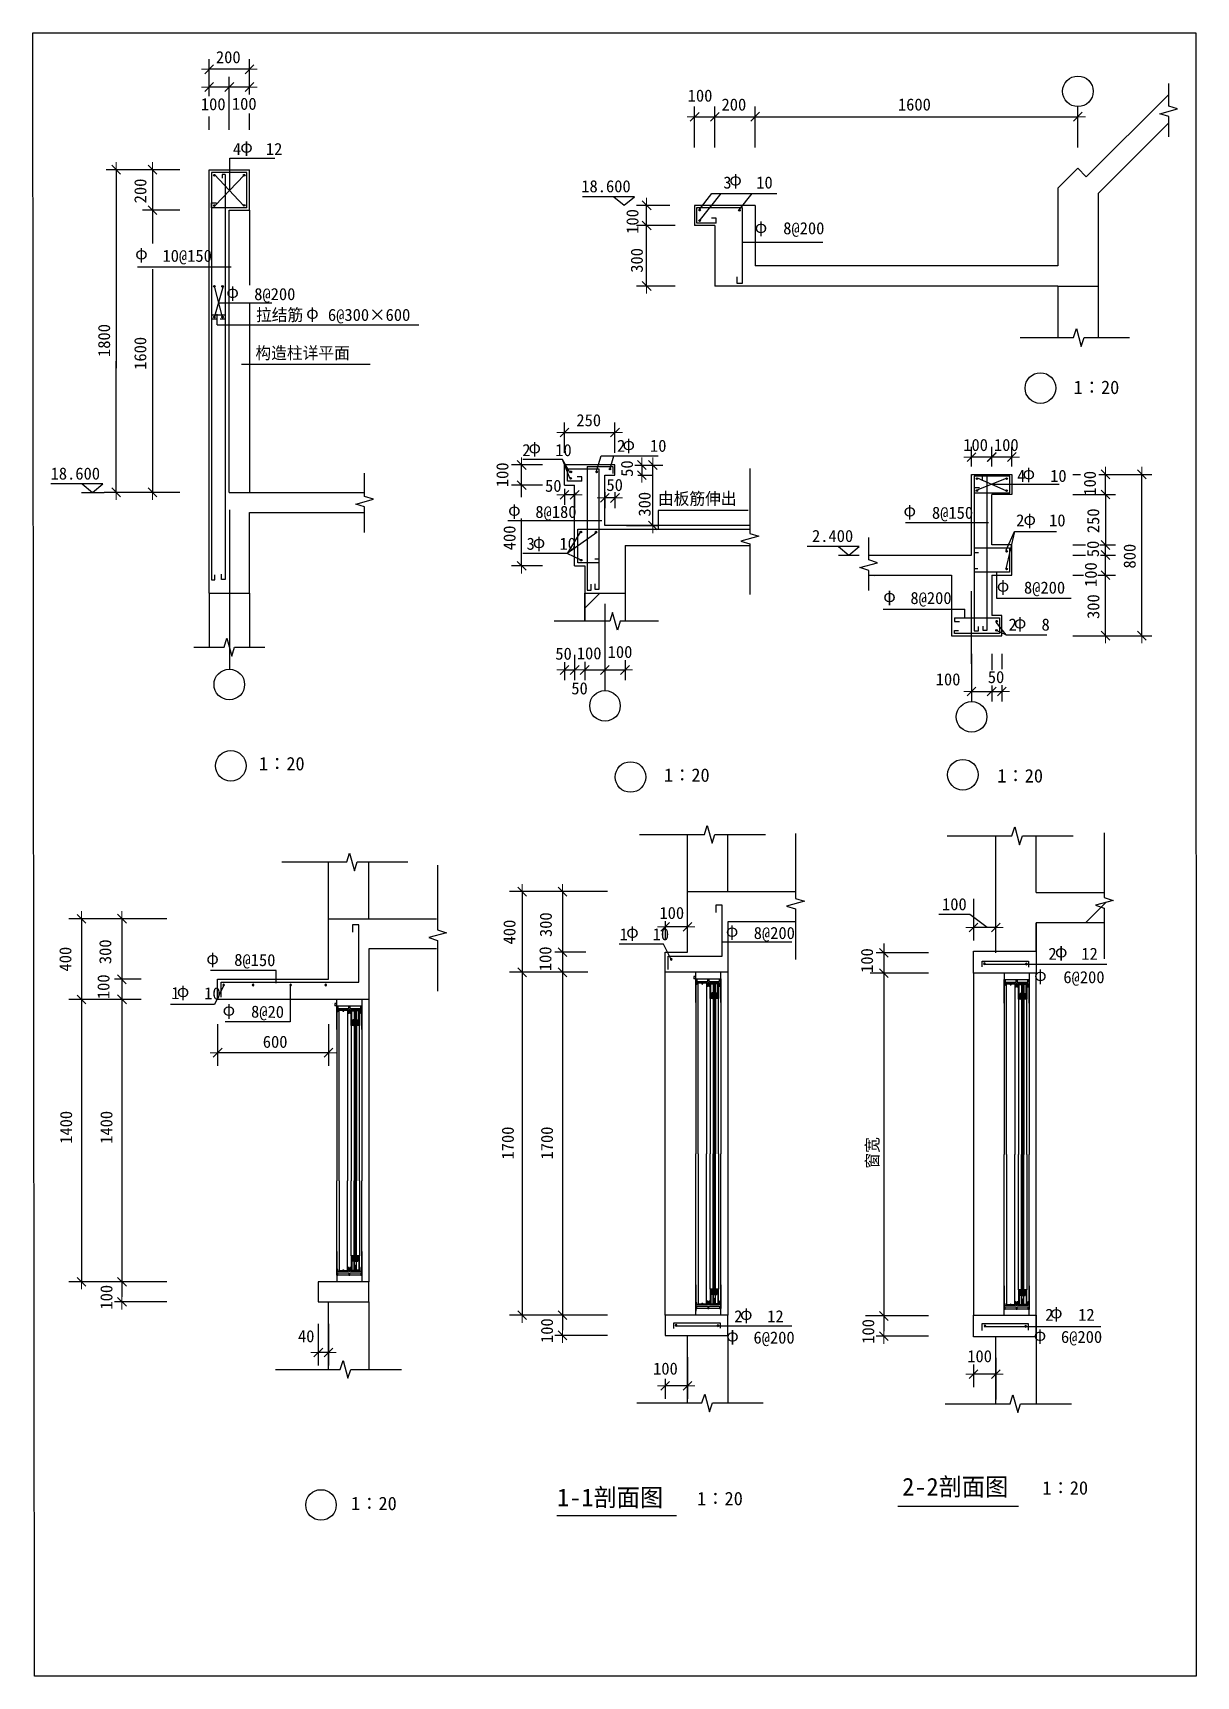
# Model space of a CAD drawing. Header units: metres. Extents: x -1759 to 27069, y -21294 to 19446.
import ezdxf

# ---------------------------------------------------------------- set-up
doc = ezdxf.new("R2010")
doc.units = ezdxf.units.M
for name, color, linetype in [('BALCONY', 1, 'Continuous'), ('CIR', 7, 'Continuous'), ('DIM', 3, 'Continuous'), ('DOTE', 1, 'Continuous'), ('OTHER', 7, 'Continuous'), ('PUB_DIM', 3, 'Continuous'), ('PUB_TEXT', 7, 'Continuous'), ('PUB_WALL', 5, 'Continuous'), ('Q', 2, 'Continuous'), ('SLAB', 1, 'Continuous'), ('WALL', 5, 'Continuous'), ('WINDOW2', 3, 'Continuous'), ('附加箍筋', 1, 'Continuous')]:
    doc.layers.add(name, color=color, linetype=linetype)

msp = doc.modelspace()

# ---------------------------------------------------------------- texts
for s, p in [('200', (2777.18, 18693.77)), ('100', (14469.41, 17740.74)), ('100', (2404.16, 17528.44)), ('100', (3172.95, 17538.38)), ('200', (15307.67, 17518.69)), ('1600', (19679.35, 17520.42)), ('250', (11709.74, 9692.62)), ('100', (21297.9, 9080.12)), ('100', (22058.48, 9080.12)), ('50', (10933.69, 8067.31)), ('50', (12455.19, 8088.28)), ('50', (11188.55, 3905.64)), ('100', (11720.53, 3914.76)), ('100', (12486.01, 3948.83)), ('50', (11584.66, 3046.05)), ('100', (20615.68, 3268.89)), ('50', (21906.72, 3325.77)), ('100', (20771.87, -2305.85)), ('600', (3938.48, -5716.26)), ('40', (4810.2, -13016.07)), ('100', (21397.36, -13511.9)), ('100', (13611.34, -13819.18))]:
    msp.add_text(s, height=300).set_placement(p)
for s, p in [('200', (1053.34, 15220.63)), ('100', (13248.3, 14464.05)), ('300', (13356.61, 13498.69)), ('1800', (154.21, 11410.37)), ('1600', (1051.61, 11092.3)), ('100', (10025.07, 8183.06)), ('50', (13112.79, 8439.87)), ('100', (24585.27, 7972.7)), ('300', (13549.79, 7452.93)), ('250', (24668.37, 7042.87)), ('400', (10201.99, 6619.22)), ('50', (24662.09, 6447.07)), ('800', (25570.97, 6166.28)), ('100', (24608.44, 5709.14)), ('300', (24670.97, 4915.4)), ('300', (11101.66, -2970.41)), ('400', (10200.9, -3153.2)), ('400', (-805.38, -3824.68)), ('300', (183.91, -3641.9)), ('100', (11090.64, -3816.77)), ('100', (19061.15, -3859.48)), ('100', (138.83, -4509.21)), ('1400', (-787.53, -8096.88)), ('1400', (211.96, -8096.88)), ('1700', (10159.73, -8485.71)), ('1700', (11129.71, -8485.71)), ('100', (211.96, -12206.29)), ('100', (11129.71, -13034.8)), ('100', (19092.39, -13053.96))]:
    msp.add_text(s, height=300, rotation=90).set_placement(p)
at = {"layer": 'DIM'}
for s, p in [('18.600', (11831.55, 15493.42)), ('18.600', (-1319.71, 8370.94)), ('2.400', (17550.3, 6823.76))]:
    msp.add_text(s, height=300, dxfattribs=at).set_placement(p)
at = {"layer": 'PUB_DIM'}
msp.add_text('100', height=300, dxfattribs=at).set_placement((13768.61, -2522.57))
at = {"layer": 'PUB_TEXT'}
for s, height, p in [('1∶20', 333, (24031.94, 10492.19)), ('1∶20', 333, (3842.3, 1161.75)), ('1∶20', 333, (13879.97, 878.1)), ('1∶20', 333, (22141.99, 860.71)), ('1-1剖面图   ', 442, (11233.86, -17082.54)), ('2-2剖面图   ', 442, (19785.74, -16818.93)), ('1∶20', 333, (23258.74, -16793.06)), ('1∶20', 333, (6126.33, -17179.19)), ('1∶20', 333, (14703.2, -17057.22))]:
    msp.add_text(s, height=height, dxfattribs=at).set_placement(p)
msp.add_text('窗宽', height=300, rotation=90, dxfattribs=at).set_placement((19195.66, -8711.25))
at = {"layer": 'Q'}
for p in [(3380.67, 16476.76), (15499.79, 15663.12), (16129.9, 14486.63), (776.23, 13831.89), (3036.7, 12876.8), (5013.9, 12357.78), (12853.49, 9103.19), (10523.32, 9022.34), (22767.62, 8380.7), (10018.72, 7474.62), (19817.91, 7458.54), (22790.45, 7244.67), (10629.03, 6674.19), (22130.35, 5593.18), (19315.71, 5335.41), (22552.02, 4681.75), (12945.2, -2987.67), (15414.37, -2962), (23570.62, -3474.61), (2539.35, -3643.5), (23056.22, -4057.56), (1807.35, -4457.67), (2943.13, -4918.05), (15764.91, -12461.6), (23448.24, -12423.66), (15424.63, -12996.17), (23045.18, -12979.38)]:
    msp.add_text('φ', height=300, dxfattribs=at).set_placement(p)
at = {"layer": 'SLAB'}
for s, p in [('4   12', (3198.43, 16416.09)), ('3   10', (15351.59, 15586.25)), ('   8@200', (16224.27, 14452.39)), ('   10@150', (840.11, 13769.99)), ('   8@200', (3114, 12819.93)), ('拉结筋   6@300×600', (3770.91, 12304.63)), ('构造柱详平面', (3755.33, 11360.95)), ('2   10', (10370, 8951.66)), ('2   10', (12718.37, 9058.87)), ('4   10', (22634.25, 8313.24)), ('由板筋伸出', (13730.6, 7749.07)), ('   8@180', (10081.28, 7420.94)), ('   8@150', (19909.93, 7398.73)), ('2   10', (22608.61, 7209.91)), ('3   10', (10475.17, 6631)), ('   8@200', (22190.85, 5543.08)), ('   8@200', (19376.21, 5285.31)), ('2   8', (22422.1, 4626.92)), ('1   10', (12783.86, -3050.71)), ('   8@200', (15493.14, -3019.27)), ('2   12', (23408.48, -3535.08)), ('   6@200', (23167.22, -4114.85)), ('2   12', (23329.62, -12484.99)), ('2   12', (15622.17, -12522.93)), ('   6@200', (15487.18, -13049.85)), ('   6@200', (23107.74, -13033.06))]:
    msp.add_text(s, height=300, dxfattribs=at).set_placement(p)
for s, p in [('   8@150', (2617.86, -3679.38)), ('1   10', (1668.76, -4508.2)), ('   8@20', (3034.48, -4963.54))]:
    msp.add_text(s, height=300, rotation=359.52, dxfattribs=at).set_placement(p)

# ---------------------------------------------------------------- blocks, each defined once
blk = doc.blocks.new('_DIMX')
at = {"lineweight": 15}
blk.add_line((-150, 0), (150, 0), dxfattribs=at)
blk.add_lwpolyline([(-87.76, -86.86), (86.86, 87.39)])

# ---------------------------------------------------------------- hatches: boundary and pattern name
h = msp.add_hatch()
h.set_pattern_fill('ANSI31', scale=1500)
h.paths.add_polyline_path([(23639.75, 13169.74), (23639.75, 11894.77), (24104.73, 11894.77), (24137.23, 12019.9), (24137.23, 11760.29), (24172.16, 11894.77), (24639.75, 11894.77), (24639.75, 13169.74)])
h = msp.add_hatch()
h.set_pattern_fill('ANSI31', scale=1500)
h.paths.add_polyline_path([(2609.26, 4215.84), (2979.26, 4215.84), (3049.26, 4435.84), (3169.26, 3995.84), (3239.26, 4215.84), (3609.26, 4215.84), (3609.26, 5554.18), (2609.26, 5554.18)])
h = msp.add_hatch()
h.set_pattern_fill('ANSI31', scale=1500)
h.paths.add_polyline_path([(22102.7, -2614.46), (22102.7, -2736.12), (22103.73, -2736.12), (22102.7, -2737.14), (22102.7, -3322.86), (23102.7, -3322.86), (23102.7, -2614.46), (24782.76, -2614.46), (24782.76, -2177.99), (24932.76, -2102.99), (24632.76, -2102.99), (24782.76, -2027.99), (24782.76, -1864.46), (23102.7, -1864.46), (23102.7, -463.61), (22633.92, -463.61), (22558.92, -313.61), (22558.92, -613.61), (22483.92, -463.61), (22102.7, -463.61), (22102.7, -1864.46)])
h = msp.add_hatch()
h.set_pattern_fill('ANSI31', scale=1500)
h.paths.add_polyline_path([(14461.25, -14098.17), (14462.27, -14098.17), (14461.25, -14099.19), (14461.25, -14519.05), (14736.6, -14519.05), (14811.6, -14669.05), (14811.6, -14369.05), (14886.6, -14519.05), (15461.25, -14519.05), (15461.25, -12845.3), (14461.25, -12845.3)])
h = msp.add_hatch()
h.set_pattern_fill('ANSI31', scale=1500)
h.paths.add_polyline_path([(22102.7, -14538.21), (22378.05, -14538.21), (22453.05, -14688.21), (22453.05, -14388.21), (22528.05, -14538.21), (23102.7, -14538.21), (23102.7, -12885.69), (22102.7, -12885.69)])
at = {"layer": 'BALCONY'}
h = msp.add_hatch(dxfattribs=at)
h.set_pattern_fill('ANSI31', scale=1500)
h.paths.add_polyline_path([(11916.82, 5557.06), (11916.82, 4859.51), (12916.82, 4859.51), (12916.82, 5557.06)])

# ---------------------------------------------------------------- linework, layer by layer
for p, q in [((23639.75, 15594.01), (24134.73, 16088.98)), ((23639.75, 15594.01), (23639.75, 13669.74)), ((14639.75, 15169.74), (14639.75, 14669.74)), ((16139.75, 15169.74), (14639.75, 15169.74)), ((16139.75, 15169.74), (16139.75, 13669.74)), ((3609.26, 15051.24), (3609.26, 13190.97)), ((15139.75, 14669.74), (14639.75, 14669.74)), ((15139.75, 14669.74), (15139.75, 13169.74)), ((23639.75, 13669.74), (16139.75, 13669.74)), ((23639.75, 13169.74), (15139.75, 13169.74)), ((23639.75, 13169.74), (24639.75, 13169.74)), ((23639.75, 13169.74), (23639.75, 11894.77)), ((3609.26, 12736.75), (3609.26, 8054.18)), ((21503.68, 8500.96), (22503.68, 8500.96)), ((21503.68, 6500.96), (21503.68, 8500.96)), ((22503.68, 8500.96), (22503.68, 8000.96)), ((-555.36, 8054.18), (6.32, 8054.18)), ((55.08, 8054.18), (6.32, 8054.18)), ((22503.68, 8000.96), (22003.68, 8000.96)), ((22003.68, 6750.96), (22003.68, 8000.96)), ((12917.22, 6733.35), (12917.22, 5557.06)), ((22503.68, 6750.96), (22003.68, 6750.96)), ((22503.68, 6000.96), (22503.68, 6750.96)), ((18205.75, 6500.96), (18716.98, 6500.96)), ((18956.43, 6500.96), (21503.68, 6500.96)), ((18956.43, 6000.96), (21003.68, 6000.96)), ((19099.69, 5975.12), (19099.69, 5975.12)), ((19099.69, 5975.12), (19099.69, 5975.12)), ((21003.68, 6000.96), (21003.68, 4500.96)), ((22003.68, 6000.96), (22503.68, 6000.96)), ((22003.68, 6000.96), (22003.68, 5000.96)), ((22253.68, 5000.96), (22003.68, 5000.96)), ((22253.68, 4500.96), (22253.68, 5000.96)), ((21003.68, 4500.96), (22253.68, 4500.96)), ((14461.25, -1845.3), (14461.25, -444.45)), ((15461.25, -1845.3), (15461.25, -444.45)), ((23102.7, -1864.46), (23102.7, -463.61)), ((5564.51, -2516.79), (5564.51, -1115.94)), ((6564.51, -2516.79), (6564.51, -1115.94)), ((11365.52, -1845.3), (10053.02, -1845.3)), ((11365.52, -1845.3), (10053.02, -1845.3)), ((10365.52, -1845.3), (10365.52, -3845.3)), ((10365.52, -1846.55), (10365.52, -1847.8)), ((12478.29, -1845.3), (11178.19, -1845.3)), ((11365.52, -1845.3), (11365.52, -12346.55)), ((14461.25, -2595.3), (14461.25, -1845.3)), ((21552.7, -2024.65), (21552.7, -3058.01)), ((21458.01, -2409.14), (20689.07, -2409.14)), ((21888.39, -2735.92), (21458.01, -2409.14)), ((447.77, -2516.79), (-864.73, -2516.79)), ((447.77, -2516.79), (-864.73, -2516.79)), ((-552.23, -2516.79), (-552.23, -4516.79)), ((-552.23, -2518.04), (-552.23, -2519.29)), ((1560.53, -2516.79), (260.43, -2516.79)), ((447.77, -2516.79), (447.77, -11518.04)), ((5564.51, -3266.79), (5564.51, -2516.79)), ((13911.25, -2574.89), (13911.25, -3038.86)), ((14462.27, -2716.96), (13912.27, -2716.96)), ((22103.73, -2736.12), (21553.73, -2736.12)), ((23102.7, -3322.86), (23102.7, -2614.46)), ((19328.2, -3130.45), (19328.2, -12365.71)), ((11944.01, -3345.3), (11178.19, -3345.3)), ((20440.97, -3364.46), (19140.87, -3364.46)), ((21552.7, -3322.86), (22102.7, -3322.86)), ((21552.7, -3864.46), (21552.7, -3322.86)), ((22102.7, -3322.86), (23102.7, -3322.86)), ((920.54, -4016.79), (260.43, -4016.79)), ((11365.52, -3845.3), (10053.02, -3845.3)), ((11365.52, -3845.3), (10053.02, -3845.3)), ((10365.52, -3846.55), (10365.52, -12344.05)), ((10365.52, -3846.55), (10365.52, -3847.8)), ((11991.21, -3845.3), (11178.19, -3845.3)), ((13911.25, -12345.3), (13911.25, -3845.3)), ((15461.25, -3845.3), (15461.25, -12345.3)), ((19328.2, -3864.46), (18991.7, -3864.46)), ((20440.97, -3864.46), (19140.87, -3864.46)), ((22102.7, -3864.46), (21552.7, -3864.46)), ((21552.7, -3864.46), (21552.7, -12344.09)), ((23102.7, -12344.09), (23102.7, -3864.46)), ((447.77, -4516.79), (-864.73, -4516.79)), ((447.77, -4516.79), (-864.73, -4516.79)), ((-552.23, -4518.04), (-552.23, -4519.29)), ((-552.23, -4518.04), (-552.23, -11515.54)), ((927.23, -4516.79), (260.43, -4516.79)), ((6564.51, -4516.79), (6564.51, -11516.79)), ((2818.41, -5126.47), (2818.41, -6159.83)), ((5564.51, -5126.47), (5564.51, -6159.83)), ((5565.53, -5837.94), (2819.44, -5837.94)), ((1560.53, -11516.79), (-864.73, -11516.79)), ((1560.53, -11516.79), (-864.73, -11516.79)), ((447.77, -11518.04), (447.77, -11891.79)), ((1560.53, -12016.79), (262.57, -12016.79)), ((1560.53, -12016.79), (262.57, -12016.79)), ((5314.51, -12558.19), (5314.51, -13591.55)), ((5564.51, -12558.19), (5564.51, -13591.55)), ((12478.29, -12345.3), (10053.02, -12345.3)), ((12478.29, -12345.3), (10053.02, -12345.3)), ((11365.52, -12346.55), (11365.52, -12720.3)), ((20440.97, -12364.46), (18875.85, -12364.46)), ((19328.2, -12365.71), (19328.2, -12739.46)), ((21552.7, -12344.09), (22102.7, -12344.09)), ((21552.7, -12885.69), (21552.7, -12344.09)), ((22102.7, -12344.09), (23102.7, -12344.09)), ((12478.29, -12845.3), (11180.33, -12845.3)), ((12478.29, -12845.3), (11180.33, -12845.3)), ((20440.97, -12864.46), (19143.01, -12864.46)), ((20440.97, -12864.46), (19143.01, -12864.46)), ((22102.7, -12885.69), (21552.7, -12885.69)), ((5565.53, -13269.66), (5315.53, -13269.66)), ((14461.25, -13386.7), (14461.25, -14420.06)), ((22102.7, -13405.86), (22102.7, -14439.22)), ((21552.7, -13568.33), (21552.7, -14126.47)), ((22103.73, -13804.57), (21553.73, -13804.57)), ((13911.25, -13922.62), (13911.25, -14420.06)), ((14462.27, -14098.17), (13912.27, -14098.17)), ((19674.23, -17080.05), (22667.19, -17080.05)), ((11221.85, -17313.67), (14192.76, -17313.67))]:
    msp.add_line(p, q)
msp.add_lwpolyline([(-1759.39, 19445.88), (27062.61, 19445.88), (27069.46, -21293.91), (-1719.28, -21293.91)], close=True)
for points in [[(24134.73, 16088.98), (24346.86, 15876.85), (26390.83, 17920.83)], [(26390.83, 17213.72), (24639.75, 15462.64), (24639.75, 11894.77)]]:
    msp.add_lwpolyline(points)
for centre in [(24140.33, 17996.51), (23210.55, 10639.88), (3109.1, 3289.82), (12419.64, 2760.63), (21505.04, 2488.04), (3145.93, 1274.07), (13051.12, 997.23), (21288.51, 1054.07), (5381.11, -17050.37)]:
    msp.add_circle(centre, 379.25)
at = {"layer": 'CIR'}
for p, q in [((11916.82, 4859.51), (11916.82, 5557.06)), ((11916.82, 5557.06), (12916.82, 5557.06)), ((12916.82, 5557.06), (12916.82, 4859.51)), ((14667.54, -4007.8), (14617.54, -4007.8)), ((5770.8, -4679.29), (5720.8, -4679.29))]:
    msp.add_line(p, q, dxfattribs=at)
at = {"layer": 'DOTE'}
for p, q in [((3114.26, 7623.21), (3114.26, 3668.66)), ((21503.68, 3800.05), (21503.68, 5602.93)), ((12416.82, 5286.41), (12416.82, 3142.46))]:
    msp.add_line(p, q, dxfattribs=at)
at = {"layer": 'OTHER'}
for p, q in [((26390.83, 17630.17), (26390.83, 18187.54)), ((26170.83, 17440.17), (26610.83, 17560.17)), ((26610.83, 17560.17), (26390.83, 17630.17)), ((26390.83, 17370.17), (26170.83, 17440.17)), ((26390.83, 16870.17), (26390.83, 17370.17)), ((22710.93, 11893.73), (24030.96, 11893.73)), ((24030.96, 11893.73), (24100.96, 12113.73)), ((24100.96, 12113.73), (24220.96, 11673.73)), ((24220.96, 11673.73), (24290.96, 11893.73)), ((24290.96, 11893.73), (25419.43, 11893.73)), ((16009.26, 8645.13), (16009.26, 7037.13)), ((6462.33, 7951.32), (6462.33, 8531.02)), ((6242.33, 7761.32), (6682.33, 7881.32)), ((6462.33, 7691.32), (6242.33, 7761.32)), ((6682.33, 7881.32), (6462.33, 7951.32)), ((6462.33, 7059.37), (6462.33, 7691.32)), ((16229.26, 6967.13), (15789.26, 6847.13)), ((16009.26, 7037.13), (16229.26, 6967.13)), ((18956.43, 6380.96), (18956.43, 6938.33)), ((15789.26, 6847.13), (16009.26, 6777.13)), ((16009.26, 6777.13), (16009.26, 5520)), ((18736.43, 6190.96), (19176.43, 6310.96)), ((18956.43, 6120.96), (18736.43, 6190.96)), ((19176.43, 6310.96), (18956.43, 6380.96)), ((18956.43, 5620.96), (18956.43, 6120.96)), ((12606.82, 5079.51), (12536.82, 4859.51)), ((12726.82, 4639.51), (12606.82, 5079.51)), ((12536.82, 4859.51), (11158.18, 4859.51)), ((12796.82, 4859.51), (12726.82, 4639.51)), ((13746.47, 4859.51), (12796.82, 4859.51)), ((2229.26, 4215.84), (2979.26, 4215.84)), ((2979.26, 4215.84), (3049.26, 4435.84)), ((3049.26, 4435.84), (3169.26, 3995.84)), ((3169.26, 3995.84), (3239.26, 4215.84)), ((3239.26, 4215.84), (3989.26, 4215.84)), ((14882.1, -426.31), (14952.1, -206.31)), ((14952.1, -206.31), (15072.1, -646.31)), ((17141.85, -404.49), (17141.85, -2012.49)), ((22503.43, -461.96), (22573.43, -241.96)), ((22573.43, -241.96), (22693.43, -681.96)), ((24791.85, -384.49), (24791.85, -1992.49)), ((13274.1, -426.31), (14882.1, -426.31)), ((15072.1, -646.31), (15142.1, -426.31)), ((15142.1, -426.31), (16399.24, -426.31)), ((20895.44, -461.96), (22503.43, -461.96)), ((22693.43, -681.96), (22763.43, -461.96)), ((22763.43, -461.96), (24020.57, -461.96)), ((4411.85, -1109.62), (6019.85, -1109.62)), ((6019.85, -1109.62), (6089.85, -889.62)), ((6089.85, -889.62), (6209.85, -1329.62)), ((6209.85, -1329.62), (6279.85, -1109.62)), ((6279.85, -1109.62), (7536.99, -1109.62)), ((8271.85, -1184.49), (8271.85, -2792.49)), ((17141.85, -2012.49), (17361.85, -2082.49)), ((24791.85, -1992.49), (25011.85, -2062.49)), ((17361.85, -2082.49), (16921.85, -2202.49)), ((16921.85, -2202.49), (17141.85, -2272.49)), ((17141.85, -2272.49), (17141.85, -3529.62)), ((25011.85, -2062.49), (24571.85, -2182.49)), ((24571.85, -2182.49), (24791.85, -2252.49)), ((24791.85, -2252.49), (24791.85, -3509.62)), ((8271.85, -2792.49), (8491.85, -2862.49)), ((8491.85, -2862.49), (8051.85, -2982.49)), ((8051.85, -2982.49), (8271.85, -3052.49)), ((8271.85, -3052.49), (8271.85, -4309.62)), ((4251.85, -13689.62), (5859.85, -13689.62)), ((5859.85, -13689.62), (5929.85, -13469.62)), ((5929.85, -13469.62), (6049.85, -13909.62)), ((6049.85, -13909.62), (6119.85, -13689.62)), ((6119.85, -13689.62), (7376.99, -13689.62)), ((13211.85, -14519.62), (14819.85, -14519.62)), ((14819.85, -14519.62), (14889.85, -14299.62)), ((14889.85, -14299.62), (15009.85, -14739.62)), ((15009.85, -14739.62), (15079.85, -14519.62)), ((15079.85, -14519.62), (16336.99, -14519.62)), ((20851.85, -14539.62), (22459.85, -14539.62)), ((22459.85, -14539.62), (22529.85, -14319.62)), ((22529.85, -14319.62), (22649.85, -14759.62)), ((22649.85, -14759.62), (22719.85, -14539.62)), ((22719.85, -14539.62), (23976.99, -14539.62))]:
    msp.add_line(p, q, dxfattribs=at)
at = {"layer": 'PUB_DIM'}
for p, q in [((2609.26, 18312.87), (2609.26, 18792.04)), ((3609.26, 18312.87), (3609.26, 18792.04)), ((2609.23, 17876.5), (2609.23, 18352.91)), ((3608.26, 18542.04), (2610.26, 18542.04)), ((3109.23, 17039.01), (3109.23, 18352.91)), ((3109.23, 17039.01), (3109.23, 18352.91)), ((3609.23, 17916.25), (3609.23, 18352.91)), ((3108.23, 18102.91), (2610.23, 18102.91)), ((3608.23, 18102.91), (3110.23, 18102.91)), ((14639.75, 16601.07), (14639.75, 17616.95)), ((15139.75, 16601.07), (15139.75, 17616.95)), ((15139.75, 16601.07), (15139.75, 17616.95)), ((16139.75, 16601.07), (16139.75, 17616.95)), ((16139.75, 16601.07), (16139.75, 17616.95)), ((24139.75, 16601.07), (24139.75, 17616.95)), ((2609.23, 17039.01), (2609.23, 17369.76)), ((3609.23, 17039.01), (3609.23, 17449.25)), ((14640.75, 17366.95), (15138.75, 17366.95)), ((15140.75, 17366.95), (16138.75, 17366.95)), ((16140.75, 17366.95), (24138.75, 17366.95)), ((981.28, 16054.18), (55.08, 16054.18)), ((305.08, 16053.18), (305.08, 11130)), ((1881.28, 16054.18), (955.08, 16054.18)), ((1205.08, 16053.18), (1205.08, 15052.24)), ((13146.72, 15382.25), (11858.32, 15382.25)), ((12635.49, 15382.25), (12891.1, 15171.92)), ((12891.1, 15171.92), (13146.72, 15382.25)), ((14026.87, 15169.74), (13201.29, 15169.74)), ((13451.29, 15170.74), (13451.29, 15171.74)), ((13451.29, 14669.74), (13451.29, 15169.74)), ((1881.28, 15051.24), (955.08, 15051.24)), ((1881.28, 15051.24), (955.08, 15051.24)), ((1205.08, 15050.24), (1205.08, 14222.61)), ((14162.46, 14669.74), (13201.29, 14669.74)), ((14162.46, 14669.74), (13201.29, 14669.74)), ((13451.29, 14668.74), (13451.29, 14667.74)), ((13451.29, 13170.74), (13451.29, 14668.74)), ((1205.08, 13590.02), (1205.08, 8055.18)), ((14162.46, 13169.74), (13201.29, 13169.74)), ((305.08, 8055.18), (305.08, 11308.92)), ((11416.82, 9033.35), (11416.82, 9788.28)), ((12666.82, 9033.35), (12666.82, 9788.28)), ((11417.82, 9538.28), (12665.82, 9538.28)), ((21503.7, 8694.35), (21503.7, 9179.25)), ((22003.7, 8694.35), (22003.7, 9179.25)), ((22003.7, 8694.35), (22003.7, 9179.25)), ((22503.7, 8694.35), (22503.7, 9179.25)), ((10871.65, 8733.35), (10103.73, 8733.35)), ((10353.73, 8734.35), (10353.73, 8735.35)), ((10353.73, 8233.35), (10353.73, 8733.35)), ((13162.82, 8732.27), (13853.02, 8732.27)), ((13231.53, 8732.27), (13583, 8732.27)), ((13333, 8733.27), (13333, 8734.27)), ((13333, 8732.27), (13333, 8482.27)), ((13603.02, 7234.35), (13603.02, 8731.27)), ((22002.7, 8929.25), (21504.7, 8929.25)), ((22502.7, 8929.25), (22004.7, 8929.25)), ((-26.01, 8264.77), (-1314.4, 8264.77)), ((-537.24, 8264.77), (-281.62, 8054.44)), ((-281.62, 8054.44), (-26.01, 8264.77)), ((10871.65, 8233.35), (10103.73, 8233.35)), ((10871.65, 8233.35), (10103.73, 8233.35)), ((10353.73, 8232.35), (10353.73, 8231.35)), ((10353.73, 7933.73), (10353.73, 8232.35)), ((13231.53, 8482.27), (13583, 8482.27)), ((13333, 8481.27), (13333, 8480.27)), ((24016.97, 8500.96), (24201.55, 8500.96)), ((24656.09, 8500.96), (25072.7, 8500.96)), ((24822.7, 7999.95), (24822.7, 8499.96)), ((24916.97, 8500.96), (25972.7, 8500.96)), ((25722.7, 4501.95), (25722.7, 8499.96)), ((981.28, 8054.18), (55.08, 8054.18)), ((1881.28, 8054.18), (955.08, 8054.18)), ((11415.82, 7993.45), (11414.82, 7993.45)), ((11416.82, 8139.09), (11416.82, 7743.45)), ((11666.82, 7993.45), (11416.82, 7993.45)), ((11666.82, 8061.35), (11666.82, 7665.7)), ((11667.82, 7915.7), (11668.82, 7915.7)), ((12415.82, 7915.7), (12414.82, 7915.7)), ((12416.82, 8061.35), (12416.82, 7665.7)), ((12666.82, 7915.7), (12416.82, 7915.7)), ((12666.82, 8061.35), (12666.82, 7665.7)), ((12667.82, 7915.7), (12668.82, 7915.7)), ((24016.97, 7998.95), (25072.7, 7998.95)), ((24343.2, 7999.95), (25072.7, 7999.95)), ((24822.7, 7998.95), (24822.7, 6750.95)), ((10353.73, 6234.35), (10353.73, 7409.12)), ((12952.82, 7233.35), (13729.31, 7233.35)), ((18716.98, 6711.3), (17428.58, 6711.3)), ((18205.75, 6711.3), (18461.36, 6500.96)), ((18461.36, 6500.96), (18716.98, 6711.3)), ((24016.97, 6750.95), (24330.61, 6750.95)), ((24685.8, 6750.95), (25072.7, 6750.95)), ((24713.12, 6749.95), (25072.7, 6749.95)), ((24822.7, 6751.95), (24822.7, 6752.95)), ((24822.7, 6500.96), (24822.7, 6750.95)), ((10871.65, 6233.35), (10103.73, 6233.35)), ((24016.97, 6500.96), (24330.09, 6500.96)), ((24016.97, 6500.96), (24330.61, 6500.96)), ((24696.73, 6500.96), (25072.7, 6500.96)), ((24704.93, 6500.96), (25072.7, 6500.96)), ((24822.7, 6001.96), (24822.7, 6499.96)), ((24822.7, 6499.96), (24822.7, 6498.96)), ((24016.97, 6000.96), (24154.26, 6000.96)), ((24016.97, 6000.95), (24276.76, 6000.95)), ((24637.06, 6000.96), (25072.7, 6000.96)), ((24682.69, 6000.95), (25072.7, 6000.95)), ((24822.7, 4501.95), (24822.7, 5999.95)), ((24016.97, 4500.95), (25072.7, 4500.95)), ((24916.97, 4500.95), (25972.7, 4500.95)), ((11416.82, 3846.96), (11416.82, 3400.83)), ((11666.82, 4024.95), (11666.82, 3400.83)), ((11916.82, 3855.21), (11916.82, 3400.83)), ((12416.82, 4024.95), (12416.82, 3400.83)), ((12916.82, 3891.7), (12916.82, 3400.83)), ((21503.68, 4050.05), (21503.68, 2868.02)), ((22003.68, 4050.05), (22003.68, 3647.96)), ((22003.68, 4050.05), (22003.68, 3678.48)), ((22253.68, 4050.05), (22253.68, 3667.04)), ((11415.82, 3650.83), (11414.82, 3650.83)), ((11416.82, 3650.83), (11666.82, 3650.83)), ((11667.82, 3650.83), (11668.82, 3650.83)), ((11915.82, 3650.83), (11914.82, 3650.83)), ((11916.82, 3650.83), (12416.82, 3650.83)), ((12416.82, 3453.3), (12416.82, 3400.83)), ((12417.82, 3650.83), (12915.82, 3650.83)), ((12417.82, 3650.83), (12418.82, 3650.83)), ((22003.68, 3262.67), (22003.68, 2868.02)), ((22253.68, 3274.12), (22253.68, 2868.02)), ((21504.68, 3118.02), (22002.68, 3118.02)), ((22002.68, 3118.02), (22001.68, 3118.02)), ((22003.68, 3171.12), (22003.68, 2868.02)), ((22003.68, 3118.02), (22253.68, 3118.02)), ((22254.68, 3118.02), (22255.68, 3118.02))]:
    msp.add_line(p, q, dxfattribs=at)
at = {"layer": 'PUB_WALL'}
for p, q in [((11416.82, 8233.35), (11416.82, 8733.35)), ((11416.82, 8233.35), (11666.82, 8233.35)), ((11666.82, 6233.35), (11666.82, 8233.35)), ((12416.82, 7233.35), (12416.82, 8483.35)), ((11666.82, 6233.35), (11916.82, 6233.35)), ((14461.25, -1845.3), (15461.25, -1845.3)), ((15461.25, -1845.3), (17141.31, -1845.3)), ((23102.7, -1864.46), (24782.76, -1864.46)), ((5564.51, -2516.79), (6564.51, -2516.79)), ((6564.51, -2516.79), (8244.56, -2516.79)), ((14461.25, -3345.3), (14461.25, -2595.3)), ((15461.25, -2595.3), (15461.25, -3845.3)), ((17141.31, -2595.3), (15461.25, -2595.3)), ((24782.76, -2614.46), (23102.7, -2614.46)), ((5564.51, -4016.79), (5564.51, -3266.79)), ((6564.51, -3266.79), (6564.51, -4516.79)), ((8244.56, -3266.79), (6564.51, -3266.79)), ((13911.25, -3845.3), (13911.25, -3345.3)), ((13911.25, -3345.3), (14461.25, -3345.3)), ((23102.7, -3322.86), (23102.7, -3864.46)), ((2814.51, -4016.79), (5564.51, -4016.79)), ((2814.51, -4516.79), (2814.51, -4016.79)), ((14461.25, -3845.3), (13911.25, -3845.3)), ((15461.25, -3845.3), (14461.25, -3845.3)), ((14461.25, -3845.3), (14461.25, -3845.3)), ((14461.25, -3845.3), (14461.25, -3845.3)), ((23102.7, -3864.46), (22102.7, -3864.46)), ((5564.51, -4516.79), (2814.51, -4516.79)), ((6564.51, -4516.79), (5564.51, -4516.79)), ((5564.51, -4516.79), (5564.51, -4516.79)), ((5564.51, -4516.79), (5564.51, -4516.79)), ((5664.51, -4616.79), (5664.51, -4616.79)), ((6564.51, -11516.79), (5314.51, -11516.79)), ((5314.51, -11516.79), (5314.51, -12016.79)), ((6564.51, -12016.79), (6564.51, -11516.79)), ((5314.51, -12016.79), (5314.51, -12016.79)), ((5314.51, -12016.79), (5314.51, -12016.79)), ((5314.51, -12016.79), (5564.51, -12016.79)), ((5564.51, -13690.54), (5564.51, -12016.79)), ((5564.51, -12016.79), (6564.51, -12016.79)), ((6564.51, -12016.79), (6564.51, -13690.54)), ((6564.51, -12016.79), (6564.51, -12016.79)), ((15461.25, -12345.3), (13911.25, -12345.3)), ((13911.25, -12345.3), (13911.25, -12845.3)), ((15461.25, -12845.3), (15461.25, -12345.3)), ((23102.7, -12344.09), (23102.7, -12885.69)), ((13911.25, -12845.3), (13911.25, -12845.3)), ((13911.25, -12845.3), (13911.25, -12845.3)), ((13911.25, -12845.3), (14461.25, -12845.3)), ((14461.25, -12845.3), (15461.25, -12845.3)), ((14461.25, -14519.05), (14461.25, -12845.3)), ((15461.25, -12845.3), (15461.25, -12845.3)), ((15461.25, -12845.3), (15461.25, -14519.05)), ((22102.7, -14538.21), (22102.7, -12864.46)), ((23102.7, -12885.69), (22102.7, -12885.69)), ((23102.7, -12864.46), (23102.7, -14538.21))]:
    msp.add_line(p, q, dxfattribs=at)
at = {"layer": 'Q'}
for p, q in [((16004.95, 7233.35), (12416.82, 7233.35)), ((12916.82, 6733.35), (16004.95, 6733.35)), ((11916.82, 5557.06), (12916.82, 5557.06))]:
    msp.add_line(p, q, dxfattribs=at)
at = {"layer": 'SLAB'}
for p, q in [((3123.98, 15518.05), (3123.98, 16341.37)), ((3123.98, 16341.37), (4234.6, 16341.37)), ((3541.57, 15986.59), (2665.4, 15986.59)), ((2665.4, 15986.59), (2665.4, 5889.07)), ((2737.73, 15936.75), (3458.77, 15167.87)), ((3478.77, 15916.75), (2757.73, 15164.93)), ((3007.8, 15930.45), (2930.31, 15930.45)), ((2930.31, 15930.45), (2930.31, 15842.44)), ((3007.8, 15930.45), (3007.8, 5896.41)), ((3541.57, 15105.88), (3541.57, 15986.59)), ((2669.38, 15105.88), (2669.38, 15228)), ((2669.38, 15228), (2794, 15228)), ((3541.57, 15105.88), (2669.38, 15105.88)), ((14697.28, 14727.95), (14697.28, 15116.95)), ((14697.28, 15116.95), (15821.28, 15116.95)), ((14750.28, 15058.95), (15071.28, 15464.95)), ((14750.28, 14773.95), (15296.61, 15464.95)), ((15071.28, 15464.95), (16677.28, 15464.95)), ((15742.28, 15058.95), (16063.28, 15464.95)), ((15821.28, 15116.95), (15821.28, 13233.95)), ((15172.28, 14727.95), (14697.28, 14727.95)), ((15172.28, 14847.95), (15058.28, 14847.95)), ((15172.28, 14727.95), (15172.28, 14847.95)), ((15823.58, 14252.93), (17819.07, 14252.93)), ((2730.67, 13166.62), (2944.14, 12365.74)), ((2956.22, 13162.59), (2742.76, 12418.06)), ((15695.28, 13233.95), (15695.28, 13396.95)), ((15821.28, 13233.95), (15695.28, 13233.95)), ((2839.89, 12756.85), (4163.05, 12756.85)), ((2995.64, 12450.83), (2662.47, 12450.83)), ((2665.68, 12358), (2784.21, 12358)), ((2811.86, 12203.41), (2811.86, 12469.74)), ((3000.69, 12350.12), (2881.72, 12350.12)), ((2811.86, 12203.41), (7807.07, 12203.41)), ((3414.63, 11229.39), (6597.64, 11229.39)), ((12199.3, 8556.7), (12323.3, 8963.7)), ((12323.3, 8963.7), (13736.02, 8963.7)), ((12535.78, 8614.07), (12642.3, 8963.7)), ((11362.84, 8868.7), (10381.81, 8868.7)), ((11551.44, 8550.25), (11362.84, 8868.7)), ((11546.44, 8402.25), (11362.84, 8868.7)), ((11494.3, 8333.7), (11494.3, 8635.7)), ((11494.3, 8635.7), (12265.3, 8635.7)), ((11975.3, 8697.7), (12614.3, 8697.7)), ((11975.3, 8697.7), (11975.3, 5626.7)), ((12265.3, 8635.7), (12265.3, 5647.7)), ((12614.3, 8697.7), (12614.3, 8522.7)), ((11845.3, 8333.7), (11494.3, 8333.7)), ((11845.3, 8436.7), (11727.3, 8436.7)), ((11845.3, 8333.7), (11845.3, 8436.7)), ((21570.18, 8173.03), (21698.18, 8173.03)), ((22453.18, 8458.03), (21571.18, 8458.03)), ((21571.18, 8458.03), (21571.18, 4625.03)), ((22376.18, 8405.03), (21616.33, 8097.59)), ((21641.93, 8415.53), (22352.33, 8097.59)), ((21768.18, 8444.03), (21768.18, 8338.03)), ((21883.18, 8458.03), (21883.18, 4626.03)), ((22002.87, 8253.99), (23676.83, 8253.99)), ((22453.18, 8040.03), (22453.18, 8458.03)), ((21573.18, 8040.03), (22453.18, 8040.03)), ((12337.3, 7346.8), (10008.94, 7346.8)), ((13737.6, 7600.6), (13737.6, 7140.7)), ((15971.6, 7600.6), (13737.6, 7600.6)), ((11821.44, 7090.25), (11481.3, 6535.7)), ((12213.2, 7057.34), (11481.3, 6535.7)), ((11747.3, 6309.7), (11747.3, 7140.7)), ((11747.3, 7140.7), (16002.18, 7140.7)), ((21922.18, 7297.03), (19868.21, 7297.03)), ((22565.18, 7086.03), (22352.33, 6155.59)), ((22362.18, 6619.03), (22565.18, 7086.03)), ((22565.18, 7086.03), (23609.07, 7086.03)), ((11481.3, 6535.7), (10385.1, 6535.7)), ((11827.44, 6373.25), (11481.3, 6535.7)), ((21565.18, 6677.03), (22444.18, 6677.03)), ((21576.18, 6563.03), (21679.18, 6563.03)), ((22444.18, 6677.03), (22444.18, 6076.03)), ((12276.3, 6309.7), (11747.3, 6309.7)), ((12275.3, 6396.7), (12165.3, 6396.7)), ((21570.18, 6166.03), (21660.18, 6166.03)), ((2665.4, 5889.07), (2748.62, 5889.07)), ((2748.62, 5889.07), (2748.62, 6008.11)), ((2912.59, 5896.41), (2912.59, 6022.87)), ((3007.8, 5896.41), (2912.59, 5896.41)), ((12074.3, 5626.7), (12074.3, 5778.7)), ((12176.3, 5647.7), (12176.3, 5785.7)), ((22444.18, 6076.03), (21559.18, 6076.03)), ((22124.18, 6092.03), (22124.18, 5428.31)), ((11975.3, 5626.7), (12074.3, 5626.7)), ((12265.3, 5647.7), (12176.3, 5647.7)), ((22124.18, 5428.31), (23975.98, 5428.31)), ((19315.93, 5155.62), (21335.18, 5155.62)), ((21085.18, 4941.03), (22194.18, 4941.03)), ((21085.18, 4941.03), (21085.18, 4851.03)), ((21335.18, 4931.03), (21335.18, 5155.62)), ((22194.18, 4941.03), (22194.18, 4552.03)), ((21079.18, 4552.03), (21079.18, 4630.03)), ((21079.18, 4630.03), (21180.18, 4630.03)), ((22194.18, 4552.03), (21079.18, 4552.03)), ((21085.18, 4851.03), (21204.18, 4851.03)), ((21571.18, 4625.03), (21672.18, 4625.03)), ((21672.18, 4625.03), (21672.18, 4732.03)), ((21791.18, 4626.03), (21791.18, 4737.03)), ((21883.18, 4626.03), (21791.18, 4626.03)), ((22103.18, 4840.03), (22353.93, 4518.73)), ((22353.93, 4518.73), (22118.18, 4630.03)), ((22353.93, 4518.73), (23365.8, 4518.73)), ((15324.63, -2183.72), (15167.32, -2183.72)), ((15167.32, -2183.72), (15167.32, -2364.11)), ((15324.63, -3448.56), (15324.63, -2183.72)), ((6322.08, -2664.05), (6158.85, -2664.05)), ((6158.85, -2664.05), (6158.85, -2851.61)), ((6322.08, -4093.02), (6322.08, -2664.05)), ((13870.25, -3144.9), (12770.59, -3144.9)), ((14048.33, -3514.65), (13870.25, -3144.9)), ((15305.91, -3090.04), (17049.43, -3090.04)), ((13986.55, -3777.52), (13986.55, -3448.56)), ((13986.55, -3448.56), (15324.63, -3448.56)), ((21768.85, -3711.95), (21768.85, -3571.84)), ((21768.85, -3571.84), (22914.23, -3571.84)), ((21824.05, -3639.43), (24856.68, -3639.43)), ((22914.23, -3571.84), (22914.23, -3721.12)), ((4267.83, -3799.15), (2638.81, -3799.15)), ((4267.83, -4116.76), (4267.83, -3799.15)), ((2973.89, -4166.68), (2745.19, -4644.99)), ((2904.6, -4458.35), (2904.6, -4093.02)), ((2904.6, -4093.02), (6322.08, -4093.02)), ((4618.06, -4162.57), (4618.06, -5071.54)), ((2745.19, -4644.99), (1652.4, -4644.99)), ((4618.06, -5071.54), (3007.73, -5071.54)), ((14129.24, -12674.84), (14129.24, -12531.43)), ((14129.24, -12531.43), (15272.04, -12531.43)), ((14182.59, -12607.21), (17046.77, -12607.21)), ((15272.04, -12531.43), (15272.04, -12666.87)), ((21768.53, -12725.33), (21768.53, -12554.92)), ((21768.53, -12554.92), (22906.02, -12554.92)), ((21824.05, -12624.05), (24709.18, -12624.05)), ((22906.02, -12554.92), (22906.02, -12720.68))]:
    msp.add_line(p, q, dxfattribs=at)
for points in [[(2757.73, 15916.75, -1), (2717.73, 15916.75, -1)], [(3498.77, 15916.75, -1), (3458.77, 15916.75, -1)], [(2757.73, 15164.93, -1), (2717.73, 15164.93, -1)], [(3498.77, 15167.87, -1), (3458.77, 15167.87, -1)], [(14783.42, 15051.83, -1), (14743.42, 15051.83, -1)], [(14783.42, 14791.83, -1), (14743.42, 14791.83, -1)], [(15771.42, 15047.83, -1), (15731.42, 15047.83, -1)], [(2757.73, 13162.43, -1), (2717.73, 13162.43, -1)], [(2961.73, 13162.43, -1), (2921.73, 13162.43, -1)], [(2757.73, 12400.9, -1), (2717.73, 12400.9, -1)], [(2961.73, 12400.9, -1), (2921.73, 12400.9, -1)], [(11591.44, 8562.25, -1), (11551.44, 8562.25, -1)], [(12232.44, 8559.25, -1), (12192.44, 8559.25, -1)], [(12561.44, 8633.25, -1), (12521.44, 8633.25, -1)], [(11586.44, 8402.25, -1), (11546.44, 8402.25, -1)], [(21660.33, 8395.59, -1), (21620.33, 8395.59, -1)], [(22392.33, 8395.59, -1), (22352.33, 8395.59, -1)], [(21656.33, 8097.59, -1), (21616.33, 8097.59, -1)], [(22392.33, 8097.59, -1), (22352.33, 8097.59, -1)], [(11841.44, 7070.25, -1), (11801.44, 7070.25, -1)], [(12216.44, 7068.25, -1), (12176.44, 7068.25, -1)], [(22392.33, 6592.59, -1), (22352.33, 6592.59, -1)], [(11847.44, 6373.25, -1), (11807.44, 6373.25, -1)], [(22392.33, 6155.59, -1), (22352.33, 6155.59, -1)], [(22142.33, 4631.59, -1), (22102.33, 4631.59, -1)], [(22145.33, 4859.59, -1), (22105.33, 4859.59, -1)], [(14041.16, -3522.28, 1), (14081.16, -3522.28, 1)], [(21804.05, -3630.77, 1), (21844.05, -3630.77, 1)], [(22840.73, -3636.56, 1), (22880.73, -3636.56, 1)], [(2950.86, -4158.74, 1), (2990.86, -4158.74, 1)], [(3678.65, -4158.74, 1), (3718.65, -4158.74, 1)], [(4609.56, -4158.74, 1), (4649.56, -4158.74, 1)], [(5479.8, -4158.74, 1), (5519.8, -4158.74, 1)], [(14162.59, -12598.56, 1), (14202.59, -12598.56, 1)], [(15199.27, -12604.34, 1), (15239.27, -12604.34, 1)], [(21816.1, -12615.39, 1), (21856.1, -12615.39, 1)], [(22826.27, -12621.18, 1), (22866.27, -12621.18, 1)]]:
    msp.add_lwpolyline(points, format="xyb", close=True, dxfattribs=at)
at = {"layer": 'WALL'}
for p, q in [((2609.26, 16051.24), (3609.26, 16051.24)), ((2609.26, 5554.18), (2609.26, 16051.24)), ((3609.26, 15051.24), (3609.26, 16051.24)), ((3109.26, 15051.24), (3609.26, 15051.24)), ((3109.26, 8054.18), (3109.26, 15051.24)), ((11416.82, 8233.35), (11416.82, 8733.35)), ((12666.82, 8733.35), (11416.82, 8733.35)), ((12666.82, 8483.35), (12666.82, 8733.35)), ((11416.82, 8233.35), (11666.82, 8233.35)), ((11666.82, 6233.35), (11666.82, 8233.35)), ((12416.82, 7233.35), (12416.82, 8483.35)), ((12416.82, 8483.35), (12666.82, 8483.35)), ((3109.26, 8054.18), (6462.33, 8054.18)), ((3609.26, 5554.18), (3609.26, 7554.18)), ((3609.26, 7554.18), (6462.33, 7554.18)), ((16004.95, 7233.35), (12416.82, 7233.35)), ((12917.22, 6733.35), (16004.95, 6733.35)), ((11666.82, 6233.35), (11916.82, 6233.35)), ((11916.82, 6233.35), (11916.82, 5557.06)), ((2609.26, 5554.18), (2609.26, 4215.84)), ((2609.26, 5554.18), (3609.26, 5554.18)), ((3609.26, 5554.18), (3609.26, 4215.84)), ((11916.82, 5557.06), (11916.82, 4859.51)), ((11916.82, 5557.06), (12916.82, 5557.06)), ((12916.82, 5557.06), (12916.82, 4859.51)), ((22102.7, -3364.46), (22102.7, -463.61)), ((14461.25, -3345.3), (14461.25, -2595.3)), ((15461.25, -2595.3), (15461.25, -3845.3)), ((17141.31, -2595.3), (15461.25, -2595.3)), ((23102.7, -2614.46), (23102.7, -3864.46)), ((24782.76, -2614.46), (23102.7, -2614.46)), ((5564.51, -4016.79), (5564.51, -3266.79)), ((6564.51, -3266.79), (6564.51, -4516.79)), ((8244.56, -3266.79), (6564.51, -3266.79)), ((13911.25, -3845.3), (13911.25, -3345.3)), ((13911.25, -3345.3), (14461.25, -3345.3)), ((22102.7, -3364.46), (22102.7, -3364.46)), ((2814.51, -4016.79), (5564.51, -4016.79)), ((2814.51, -4516.79), (2814.51, -4016.79)), ((14461.25, -3845.3), (13911.25, -3845.3)), ((15461.25, -3845.3), (14461.25, -3845.3)), ((14461.25, -3845.3), (14461.25, -3845.3)), ((14461.25, -3845.3), (14461.25, -3845.3)), ((23102.7, -3864.46), (22102.7, -3864.46)), ((5564.51, -4516.79), (2814.51, -4516.79)), ((6564.51, -4516.79), (5564.51, -4516.79)), ((5564.51, -4516.79), (5564.51, -4516.79)), ((5564.51, -4516.79), (5564.51, -4516.79)), ((6564.51, -11516.79), (5314.51, -11516.79)), ((5314.51, -11516.79), (5314.51, -12016.79)), ((6564.51, -12016.79), (6564.51, -11516.79)), ((5314.51, -12016.79), (5314.51, -12016.79)), ((5314.51, -12016.79), (5314.51, -12016.79)), ((5314.51, -12016.79), (5564.51, -12016.79)), ((5564.51, -13690.54), (5564.51, -12016.79)), ((5564.51, -12016.79), (6564.51, -12016.79)), ((6564.51, -12016.79), (6564.51, -13690.54)), ((6564.51, -12016.79), (6564.51, -12016.79)), ((13911.25, -12345.3), (13911.25, -12845.3)), ((15461.25, -12345.3), (13911.25, -12345.3)), ((15461.25, -12845.3), (15461.25, -12345.3)), ((23102.7, -12864.46), (23102.7, -12364.46)), ((13911.25, -12845.3), (14461.25, -12845.3)), ((13911.25, -12845.3), (13911.25, -12845.3)), ((13911.25, -12845.3), (13911.25, -12845.3)), ((14461.25, -14519.05), (14461.25, -12845.3)), ((14461.25, -12845.3), (15461.25, -12845.3)), ((15461.25, -12845.3), (15461.25, -14519.05)), ((15461.25, -12845.3), (15461.25, -12845.3)), ((22102.7, -12864.46), (22102.7, -12864.46)), ((22102.7, -12864.46), (22102.7, -12864.46)), ((22102.7, -12864.46), (22102.7, -12864.46)), ((22102.7, -14538.21), (22102.7, -12864.46)), ((22102.7, -12885.69), (22102.7, -12885.69)), ((22102.7, -12885.69), (22102.7, -12885.69)), ((23102.7, -12885.69), (22102.7, -12885.69)), ((22102.7, -12885.69), (22102.7, -12885.69)), ((23102.7, -12864.46), (23102.7, -12864.46))]:
    msp.add_line(p, q, dxfattribs=at)
at = {"layer": 'WINDOW2'}
for p, q in [((14617.54, -3945.3), (14617.54, -4007.8)), ((14667.54, -3945.3), (14617.54, -3945.3)), ((14667.54, -4593.84), (14667.54, -3845.3)), ((14667.54, -4007.8), (14667.54, -3945.3)), ((14667.54, -4007.8), (14667.54, -8345.3)), ((15292.54, -4012.26), (14667.54, -4012.26)), ((15292.54, -4593.84), (15292.54, -3845.3)), ((15292.54, -4007.8), (15292.54, -8345.3)), ((22309, -3864.46), (22309, -8364.46)), ((22309, -4612.99), (22309, -4026.96)), ((22934, -4031.41), (22309, -4031.41)), ((22934, -3864.46), (22934, -8364.46)), ((22934, -4612.99), (22934, -4026.96)), ((14730.04, -8345.3), (14730.04, -4117.18)), ((14812.86, -4117.18), (14730.04, -4117.18)), ((14812.86, -4123.79), (14812.86, -4117.18)), ((14819.11, -4123.79), (14812.86, -4123.79)), ((14850.36, -4123.79), (14844.11, -4123.79)), ((14850.36, -4123.79), (14850.36, -4117.18)), ((14933.17, -4117.18), (14850.36, -4117.18)), ((14933.17, -4117.18), (14933.17, -8345.3)), ((15081.61, -4367.18), (15175.36, -4398.43)), ((15175.36, -4367.18), (15081.61, -4398.43)), ((15159.73, -4182.8), (15097.23, -4182.8)), ((15159.73, -4207.8), (15097.23, -4207.8)), ((15097.23, -4398.43), (15097.23, -8345.3)), ((15159.73, -4398.43), (15097.23, -4398.43)), ((15115.98, -4123.79), (15109.73, -4123.79)), ((15115.98, -4266.82), (15109.73, -4266.82)), ((15115.98, -4123.79), (15115.98, -4266.82)), ((15122.23, -4129.68), (15122.23, -4101.55)), ((15134.73, -4129.68), (15122.23, -4129.68)), ((15128.48, -4398.43), (15128.48, -8345.3)), ((15134.73, -4129.68), (15134.73, -4101.55)), ((15140.98, -4123.79), (15140.98, -4266.82)), ((15147.23, -4123.79), (15140.98, -4123.79)), ((15147.23, -4266.82), (15140.98, -4266.82)), ((15159.73, -4398.43), (15159.73, -8345.3)), ((22454.31, -4136.34), (22371.5, -4136.34)), ((22371.5, -8364.46), (22371.5, -4136.34)), ((22454.31, -4142.94), (22454.31, -4136.34)), ((22460.56, -4142.94), (22454.31, -4142.94)), ((22491.81, -4142.94), (22485.56, -4142.94)), ((22574.62, -4136.34), (22491.81, -4136.34)), ((22491.81, -4142.94), (22491.81, -4136.34)), ((22574.62, -4136.34), (22574.62, -8364.46)), ((22816.81, -4386.34), (22723.06, -4417.59)), ((22723.06, -4386.34), (22816.81, -4417.59)), ((22801.19, -4201.96), (22738.69, -4201.96)), ((22801.19, -4226.96), (22738.69, -4226.96)), ((22801.19, -4417.59), (22738.69, -4417.59)), ((22738.69, -4417.59), (22738.69, -8364.46)), ((22757.44, -4142.94), (22751.19, -4142.94)), ((22757.44, -4285.98), (22751.19, -4285.98)), ((22757.44, -4142.94), (22757.44, -4285.98)), ((22763.69, -4148.84), (22763.69, -4120.71)), ((22776.19, -4148.84), (22763.69, -4148.84)), ((22769.94, -4417.59), (22769.94, -8364.46)), ((22776.19, -4148.84), (22776.19, -4120.71)), ((22788.69, -4142.94), (22782.44, -4142.94)), ((22782.44, -4142.94), (22782.44, -4285.98)), ((22788.69, -4285.98), (22782.44, -4285.98)), ((22801.19, -4417.59), (22801.19, -8364.46)), ((5720.8, -4616.79), (5720.8, -4679.29)), ((5770.8, -4616.79), (5720.8, -4616.79)), ((5770.8, -4683.74), (5770.8, -4516.79)), ((5770.8, -5265.32), (5770.8, -4679.29)), ((5770.8, -4679.29), (5770.8, -9016.79)), ((6395.8, -4683.74), (5770.8, -4683.74)), ((5916.12, -4788.67), (5833.3, -4788.67)), ((5833.3, -9016.79), (5833.3, -4788.67)), ((5916.12, -4795.27), (5916.12, -4788.67)), ((5922.37, -4795.27), (5916.12, -4795.27)), ((5953.62, -4795.27), (5947.37, -4795.27)), ((5953.62, -4795.27), (5953.62, -4788.67)), ((6036.43, -4788.67), (5953.62, -4788.67)), ((6036.43, -4788.67), (6036.43, -9016.79)), ((6262.99, -4854.29), (6200.49, -4854.29)), ((6262.99, -4879.29), (6200.49, -4879.29)), ((6219.24, -4795.27), (6212.99, -4795.27)), ((6219.24, -4795.27), (6219.24, -4938.31)), ((6225.49, -4801.17), (6225.49, -4773.04)), ((6237.99, -4801.17), (6225.49, -4801.17)), ((6237.99, -4801.17), (6237.99, -4773.04)), ((6244.24, -4795.27), (6244.24, -4938.31)), ((6250.49, -4795.27), (6244.24, -4795.27)), ((6395.8, -4516.79), (6395.8, -9016.79)), ((6395.8, -5265.32), (6395.8, -4679.29)), ((15026.92, -4492.18), (15026.92, -8345.3)), ((15081.61, -4492.18), (15097.23, -4507.8)), ((15175.36, -4492.18), (15159.73, -4507.8)), ((15230.04, -8345.3), (15230.04, -4492.18)), ((22668.37, -4511.34), (22668.37, -8364.46)), ((22723.06, -4511.34), (22738.69, -4526.96)), ((22816.81, -4511.34), (22801.19, -4526.96)), ((22871.5, -8364.46), (22871.5, -4511.34)), ((6130.18, -5163.67), (6130.18, -9016.79)), ((6184.87, -5038.67), (6278.62, -5069.92)), ((6278.62, -5038.67), (6184.87, -5069.92)), ((6184.87, -5163.67), (6200.49, -5179.29)), ((6262.99, -5069.92), (6200.49, -5069.92)), ((6200.49, -5069.92), (6200.49, -9016.79)), ((6219.24, -4938.31), (6212.99, -4938.31)), ((6231.74, -5069.92), (6231.74, -9016.79)), ((6250.49, -4938.31), (6244.24, -4938.31)), ((6262.99, -5069.92), (6262.99, -9016.79)), ((6278.62, -5163.67), (6262.99, -5179.29)), ((6333.3, -9016.79), (6333.3, -5163.67)), ((14667.54, -12345.3), (14667.54, -8345.3)), ((14730.04, -8345.3), (14730.04, -12073.43)), ((14933.17, -12073.43), (14933.17, -8345.3)), ((15026.92, -11698.43), (15026.92, -8345.3)), ((15097.23, -11792.18), (15097.23, -8345.3)), ((15128.48, -11792.18), (15128.48, -8345.3)), ((15159.73, -11792.18), (15159.73, -8345.3)), ((15230.04, -8345.3), (15230.04, -11698.43)), ((15292.54, -12345.3), (15292.54, -8345.3)), ((22309, -12344.09), (22309, -8364.46)), ((22371.5, -8364.46), (22371.5, -12092.59)), ((22574.62, -12092.59), (22574.62, -8364.46)), ((22668.37, -11717.59), (22668.37, -8364.46)), ((22738.69, -11811.34), (22738.69, -8364.46)), ((22769.94, -11811.34), (22769.94, -8364.46)), ((22801.19, -11811.34), (22801.19, -8364.46)), ((22871.5, -8364.46), (22871.5, -11717.59)), ((22934, -12344.09), (22934, -8364.46)), ((5770.8, -11354.29), (5770.8, -9016.79)), ((5833.3, -9016.79), (5833.3, -11244.92)), ((6036.43, -11244.92), (6036.43, -9016.79)), ((6130.18, -10869.92), (6130.18, -9016.79)), ((6200.49, -10963.67), (6200.49, -9016.79)), ((6231.74, -10963.67), (6231.74, -9016.79)), ((6262.99, -10963.67), (6262.99, -9016.79)), ((6333.3, -9016.79), (6333.3, -10869.92)), ((6395.8, -11354.29), (6395.8, -9016.79)), ((5770.8, -10768.26), (5770.8, -11354.29)), ((6184.87, -10869.92), (6200.49, -10854.29)), ((6184.87, -10994.92), (6278.62, -10963.67)), ((6278.62, -10994.92), (6184.87, -10963.67)), ((6262.99, -10963.67), (6200.49, -10963.67)), ((6278.62, -10869.92), (6262.99, -10854.29)), ((6395.8, -10768.26), (6395.8, -11513.15)), ((6395.8, -11349.84), (5770.8, -11349.84)), ((5770.8, -11354.29), (5770.8, -11516.79)), ((5916.12, -11244.92), (5833.3, -11244.92)), ((5916.12, -11238.31), (5916.12, -11244.92)), ((5922.37, -11238.31), (5916.12, -11238.31)), ((5953.62, -11238.31), (5947.37, -11238.31)), ((5953.62, -11238.31), (5953.62, -11244.92)), ((6036.43, -11244.92), (5953.62, -11244.92)), ((6262.99, -11154.29), (6200.49, -11154.29)), ((6262.99, -11179.29), (6200.49, -11179.29)), ((6219.24, -11095.27), (6212.99, -11095.27)), ((6219.24, -11238.31), (6212.99, -11238.31)), ((6219.24, -11238.31), (6219.24, -11095.27)), ((6237.99, -11232.42), (6225.49, -11232.42)), ((6225.49, -11232.42), (6225.49, -11260.54)), ((6237.99, -11232.42), (6237.99, -11260.54)), ((6244.24, -11238.31), (6244.24, -11095.27)), ((6250.49, -11095.27), (6244.24, -11095.27)), ((6250.49, -11238.31), (6244.24, -11238.31)), ((14667.54, -11596.77), (14667.54, -12182.8)), ((15081.61, -11698.43), (15097.23, -11682.8)), ((15175.36, -11823.43), (15081.61, -11792.18)), ((15081.61, -11823.43), (15175.36, -11792.18)), ((15159.73, -11792.18), (15097.23, -11792.18)), ((15175.36, -11698.43), (15159.73, -11682.8)), ((15292.54, -11596.77), (15292.54, -12182.8)), ((22309, -11615.93), (22309, -12201.96)), ((22723.06, -11717.59), (22738.69, -11701.96)), ((22723.06, -11842.59), (22816.81, -11811.34)), ((22816.81, -11842.59), (22723.06, -11811.34)), ((22801.19, -11811.34), (22738.69, -11811.34)), ((22816.81, -11717.59), (22801.19, -11701.96)), ((22934, -11615.93), (22934, -12201.96)), ((15292.54, -12178.35), (14667.54, -12178.35)), ((14667.54, -12182.8), (14667.54, -12245.3)), ((14812.86, -12073.43), (14730.04, -12073.43)), ((14819.11, -12066.82), (14812.86, -12066.82)), ((14812.86, -12066.82), (14812.86, -12073.43)), ((14850.36, -12066.82), (14844.11, -12066.82)), ((14850.36, -12066.82), (14850.36, -12073.43)), ((14933.17, -12073.43), (14850.36, -12073.43)), ((15159.73, -11982.8), (15097.23, -11982.8)), ((15159.73, -12007.8), (15097.23, -12007.8)), ((15115.98, -11923.79), (15109.73, -11923.79)), ((15115.98, -12066.82), (15109.73, -12066.82)), ((15115.98, -12066.82), (15115.98, -11923.79)), ((15122.23, -12060.93), (15122.23, -12089.05)), ((15134.73, -12060.93), (15122.23, -12060.93)), ((15134.73, -12060.93), (15134.73, -12089.05)), ((15147.23, -11923.79), (15140.98, -11923.79)), ((15140.98, -12066.82), (15140.98, -11923.79)), ((15147.23, -12066.82), (15140.98, -12066.82)), ((22934, -12197.51), (22309, -12197.51)), ((22454.31, -12092.59), (22371.5, -12092.59)), ((22454.31, -12085.98), (22454.31, -12092.59)), ((22460.56, -12085.98), (22454.31, -12085.98)), ((22491.81, -12085.98), (22485.56, -12085.98)), ((22491.81, -12085.98), (22491.81, -12092.59)), ((22574.62, -12092.59), (22491.81, -12092.59)), ((22801.19, -12001.96), (22738.69, -12001.96)), ((22801.19, -12026.96), (22738.69, -12026.96)), ((22757.44, -11942.94), (22751.19, -11942.94)), ((22757.44, -12085.98), (22751.19, -12085.98)), ((22757.44, -12085.98), (22757.44, -11942.94)), ((22776.19, -12080.09), (22763.69, -12080.09)), ((22763.69, -12080.09), (22763.69, -12108.21)), ((22776.19, -12080.09), (22776.19, -12108.21)), ((22782.44, -12085.98), (22782.44, -11942.94)), ((22788.69, -11942.94), (22782.44, -11942.94)), ((22788.69, -12085.98), (22782.44, -12085.98))]:
    msp.add_line(p, q, dxfattribs=at)
for points in [[(15008.17, -4101.55), (15008.17, -4195.3), (14995.67, -4195.3), (14995.67, -4101.55), (14964.42, -4101.55), (14964.42, -4195.3), (14951.92, -4195.3), (14951.92, -4101.55), (14837.86, -4101.55), (14837.86, -4129.68), (14825.36, -4129.68), (14825.36, -4101.55), (14698.79, -4101.55), (14698.79, -4149.1), (14667.54, -4149.1), (14667.54, -4012.26), (14698.79, -4012.26), (14698.79, -4070.3), (14964.42, -4070.3), (14964.42, -4012.26), (14995.67, -4012.26), (14995.67, -4070.3), (15261.29, -4070.3), (15261.29, -4012.26), (15292.54, -4012.26), (15292.54, -4195.3), (15261.29, -4195.3), (15261.29, -4101.55)], [(22649.62, -4120.71), (22649.62, -4214.46), (22637.12, -4214.46), (22637.12, -4120.71), (22605.87, -4120.71), (22605.87, -4214.46), (22593.37, -4214.46), (22593.37, -4120.71), (22479.31, -4120.71), (22479.31, -4148.84), (22466.81, -4148.84), (22466.81, -4120.71), (22340.25, -4120.71), (22340.25, -4168.26), (22309, -4168.26), (22309, -4031.41), (22340.25, -4031.41), (22340.25, -4089.46), (22605.87, -4089.46), (22605.87, -4031.41), (22637.12, -4031.41), (22637.12, -4089.46), (22902.75, -4089.46), (22902.75, -4031.41), (22934, -4031.41), (22934, -4214.46), (22902.75, -4214.46), (22902.75, -4120.71)], [(15175.36, -4367.18), (15081.61, -4367.18), (15081.61, -4492.18), (15026.92, -4492.18), (15026.92, -4117.18), (15109.73, -4117.18), (15109.73, -4354.68), (15147.23, -4354.68), (15147.23, -4117.18), (15230.04, -4117.18), (15230.04, -4492.18), (15175.36, -4492.18)], [(15069.11, -4479.68), (15039.42, -4479.68), (15039.42, -4129.68), (15097.23, -4129.68), (15097.23, -4354.68), (15069.11, -4354.68)], [(15175.36, -4398.43), (15081.61, -4398.43), (15081.61, -4367.18), (15175.36, -4367.18)], [(15187.86, -4354.68), (15187.86, -4479.68), (15217.54, -4479.68), (15217.54, -4129.68), (15159.73, -4129.68), (15159.73, -4354.68)], [(22816.81, -4386.34), (22723.06, -4386.34), (22723.06, -4511.34), (22668.37, -4511.34), (22668.37, -4136.34), (22751.19, -4136.34), (22751.19, -4373.84), (22788.69, -4373.84), (22788.69, -4136.34), (22871.5, -4136.34), (22871.5, -4511.34), (22816.81, -4511.34)], [(22710.56, -4498.84), (22680.87, -4498.84), (22680.87, -4148.84), (22738.69, -4148.84), (22738.69, -4373.84), (22710.56, -4373.84)], [(22816.81, -4417.59), (22723.06, -4417.59), (22723.06, -4386.34), (22816.81, -4386.34)], [(22829.31, -4373.84), (22829.31, -4498.84), (22859, -4498.84), (22859, -4148.84), (22801.19, -4148.84), (22801.19, -4373.84)], [(6111.43, -4773.04), (6111.43, -4866.79), (6098.93, -4866.79), (6098.93, -4773.04), (6067.68, -4773.04), (6067.68, -4866.79), (6055.18, -4866.79), (6055.18, -4773.04), (5941.12, -4773.04), (5941.12, -4801.17), (5928.62, -4801.17), (5928.62, -4773.04), (5802.05, -4773.04), (5802.05, -4820.59), (5770.8, -4820.59), (5770.8, -4683.74), (5802.05, -4683.74), (5802.05, -4741.79), (6067.68, -4741.79), (6067.68, -4683.74), (6098.93, -4683.74), (6098.93, -4741.79), (6364.55, -4741.79), (6364.55, -4683.74), (6395.8, -4683.74), (6395.8, -4866.79), (6364.55, -4866.79), (6364.55, -4773.04)], [(6278.62, -5038.67), (6184.87, -5038.67), (6184.87, -5163.67), (6130.18, -5163.67), (6130.18, -4788.67), (6212.99, -4788.67), (6212.99, -5026.17), (6250.49, -5026.17), (6250.49, -4788.67), (6333.3, -4788.67), (6333.3, -5163.67), (6278.62, -5163.67)], [(6172.37, -5151.17), (6142.68, -5151.17), (6142.68, -4801.17), (6200.49, -4801.17), (6200.49, -5026.17), (6172.37, -5026.17)], [(6291.12, -5026.17), (6291.12, -5151.17), (6320.8, -5151.17), (6320.8, -4801.17), (6262.99, -4801.17), (6262.99, -5026.17)], [(6278.62, -5069.92), (6184.87, -5069.92), (6184.87, -5038.67), (6278.62, -5038.67)], [(6278.62, -10994.92), (6184.87, -10994.92), (6184.87, -10869.92), (6130.18, -10869.92), (6130.18, -11244.92), (6212.99, -11244.92), (6212.99, -11007.42), (6250.49, -11007.42), (6250.49, -11244.92), (6333.3, -11244.92), (6333.3, -10869.92), (6278.62, -10869.92)], [(6172.37, -10882.42), (6142.68, -10882.42), (6142.68, -11232.42), (6200.49, -11232.42), (6200.49, -11007.42), (6172.37, -11007.42)], [(6278.62, -10963.67), (6184.87, -10963.67), (6184.87, -10994.92), (6278.62, -10994.92)], [(6291.12, -11007.42), (6291.12, -10882.42), (6320.8, -10882.42), (6320.8, -11232.42), (6262.99, -11232.42), (6262.99, -11007.42)], [(6111.43, -11260.54), (6111.43, -11166.79), (6098.93, -11166.79), (6098.93, -11260.54), (6067.68, -11260.54), (6067.68, -11166.79), (6055.18, -11166.79), (6055.18, -11260.54), (5941.12, -11260.54), (5941.12, -11232.42), (5928.62, -11232.42), (5928.62, -11260.54), (5802.05, -11260.54), (5802.05, -11212.99), (5770.8, -11212.99), (5770.8, -11349.84), (5802.05, -11349.84), (5802.05, -11291.79), (6067.68, -11291.79), (6067.68, -11349.84), (6098.93, -11349.84), (6098.93, -11291.79), (6364.55, -11291.79), (6364.55, -11349.84), (6395.8, -11349.84), (6395.8, -11166.79), (6364.55, -11166.79), (6364.55, -11260.54)], [(15175.36, -11823.43), (15081.61, -11823.43), (15081.61, -11698.43), (15026.92, -11698.43), (15026.92, -12073.43), (15109.73, -12073.43), (15109.73, -11835.93), (15147.23, -11835.93), (15147.23, -12073.43), (15230.04, -12073.43), (15230.04, -11698.43), (15175.36, -11698.43)], [(15069.11, -11710.93), (15039.42, -11710.93), (15039.42, -12060.93), (15097.23, -12060.93), (15097.23, -11835.93), (15069.11, -11835.93)], [(15175.36, -11792.18), (15081.61, -11792.18), (15081.61, -11823.43), (15175.36, -11823.43)], [(15187.86, -11835.93), (15187.86, -11710.93), (15217.54, -11710.93), (15217.54, -12060.93), (15159.73, -12060.93), (15159.73, -11835.93)], [(22816.81, -11842.59), (22723.06, -11842.59), (22723.06, -11717.59), (22668.37, -11717.59), (22668.37, -12092.59), (22751.19, -12092.59), (22751.19, -11855.09), (22788.69, -11855.09), (22788.69, -12092.59), (22871.5, -12092.59), (22871.5, -11717.59), (22816.81, -11717.59)], [(22710.56, -11730.09), (22680.87, -11730.09), (22680.87, -12080.09), (22738.69, -12080.09), (22738.69, -11855.09), (22710.56, -11855.09)], [(22816.81, -11811.34), (22723.06, -11811.34), (22723.06, -11842.59), (22816.81, -11842.59)], [(22829.31, -11855.09), (22829.31, -11730.09), (22859, -11730.09), (22859, -12080.09), (22801.19, -12080.09), (22801.19, -11855.09)], [(15008.17, -12089.05), (15008.17, -11995.3), (14995.67, -11995.3), (14995.67, -12089.05), (14964.42, -12089.05), (14964.42, -11995.3), (14951.92, -11995.3), (14951.92, -12089.05), (14837.86, -12089.05), (14837.86, -12060.93), (14825.36, -12060.93), (14825.36, -12089.05), (14698.79, -12089.05), (14698.79, -12041.51), (14667.54, -12041.51), (14667.54, -12178.35), (14698.79, -12178.35), (14698.79, -12120.3), (14964.42, -12120.3), (14964.42, -12178.35), (14995.67, -12178.35), (14995.67, -12120.3), (15261.29, -12120.3), (15261.29, -12178.35), (15292.54, -12178.35), (15292.54, -11995.3), (15261.29, -11995.3), (15261.29, -12089.05)], [(22649.62, -12108.21), (22649.62, -12014.46), (22637.12, -12014.46), (22637.12, -12108.21), (22605.87, -12108.21), (22605.87, -12014.46), (22593.37, -12014.46), (22593.37, -12108.21), (22479.31, -12108.21), (22479.31, -12080.09), (22466.81, -12080.09), (22466.81, -12108.21), (22340.25, -12108.21), (22340.25, -12060.66), (22309, -12060.66), (22309, -12197.51), (22340.25, -12197.51), (22340.25, -12139.46), (22605.87, -12139.46), (22605.87, -12197.51), (22637.12, -12197.51), (22637.12, -12139.46), (22902.75, -12139.46), (22902.75, -12197.51), (22934, -12197.51), (22934, -12014.46), (22902.75, -12014.46), (22902.75, -12108.21)]]:
    msp.add_lwpolyline(points, close=True, dxfattribs=at)
for centre, start, end in [((14831.61, -4123.79), 180, 0), ((15128.48, -4123.79), 180, 0), ((15128.48, -4266.82), 0, 180), ((22473.06, -4142.94), 180, 0), ((22769.94, -4142.94), 180, 0), ((22769.94, -4285.98), 0, 180), ((5934.87, -4795.27), 180, 0), ((6231.74, -4795.27), 180, 0), ((6231.74, -4938.31), 0, 180), ((5934.87, -11238.31), 0, 180), ((6231.74, -11095.27), 180, 0), ((6231.74, -11238.31), 0, 180), ((14831.61, -12066.82), 0, 180), ((15128.48, -11923.79), 180, 0), ((15128.48, -12066.82), 0, 180), ((22473.06, -12085.98), 0, 180), ((22769.94, -11942.94), 180, 0), ((22769.94, -12085.98), 0, 180)]:
    msp.add_arc(centre, 12.5, start, end, dxfattribs=at)
at = {"layer": '附加箍筋'}
msp.add_line((3152.63, 13634.74), (835.84, 13634.74), dxfattribs=at)

# ---------------------------------------------------------------- block references
at = {"xscale": 1.25, "yscale": 1.25, "zscale": 1.25}
for p, rotation in [((10365.52, -1845.3), 90), ((11365.52, -1845.3), 90), ((-552.23, -2516.79), 90), ((-552.23, -2516.79), 90), ((447.77, -2516.79), 270), ((13912.27, -2716.96), 180), ((14462.27, -2716.96), 180), ((21553.73, -2736.12), 180), ((22103.73, -2736.12), 180), ((11365.52, -3345.3), 90), ((19328.2, -3364.46), 270), ((10365.52, -3845.3), 90), ((11365.52, -3845.3), 270), ((447.77, -4016.79), 90), ((19328.2, -3864.46), 90), ((-552.23, -4516.79), 90), ((447.77, -4516.79), 270), ((2819.44, -5837.94), 180), ((5565.53, -5837.94), 180), ((-552.23, -11516.79), 270), ((447.77, -11516.79), 270), ((447.77, -12016.79), 270), ((447.77, -12016.79), 270), ((10365.52, -12345.3), 270), ((11365.52, -12345.3), 90), ((19328.2, -12364.46), 270), ((11365.52, -12845.3), 270), ((19328.2, -12864.46), 270), ((5315.53, -13269.66), 180), ((5565.53, -13269.66), 180), ((21553.73, -13804.57), 180), ((22103.73, -13804.57), 180), ((13912.27, -14098.17), 180), ((14462.27, -14098.17), 180)]:
    msp.add_blockref('_DIMX', p, dxfattribs=dict(at, rotation=rotation))
at = {"layer": 'PUB_DIM', "xscale": 1.25, "yscale": 1.25, "zscale": 1.25}
for p, rotation in [((2609.26, 18542.04), 180), ((2609.23, 18102.91), 180), ((14639.75, 17366.95), 180), ((15139.75, 17366.95), 180), ((305.08, 16054.18), 90), ((1205.08, 16054.18), 90), ((1205.08, 15051.24), 270), ((13451.29, 15169.74), 270), ((13451.29, 14669.74), 90), ((13451.29, 13169.74), 270), ((11416.82, 9538.28), 180), ((21503.7, 8929.25), 180), ((22003.7, 8929.25), 180), ((10353.73, 8733.35), 270), ((13333, 8482.27), 90), ((13333, 8732.27), 270), ((13603.02, 8732.27), 90), ((24822.7, 8500.96), 90), ((25722.7, 8500.96), 90), ((305.08, 8054.18), 270), ((1205.08, 8054.18), 270), ((10353.73, 8233.35), 90), ((24822.7, 7999.95), 90), ((11666.82, 7993.45), 180), ((12666.82, 7915.7), 180), ((13603.02, 7233.35), 270), ((24822.7, 6749.95), 270), ((24822.7, 6500.96), 90), ((10353.73, 6233.35), 270), ((24822.7, 6000.95), 90), ((24822.7, 4500.95), 270), ((25722.7, 4500.95), 270), ((11666.82, 3650.83), 180), ((12416.82, 3650.83), 180), ((12416.82, 3650.83), 180), ((21503.68, 3118.02), 180), ((22253.68, 3118.02), 180)]:
    msp.add_blockref('_DIMX', p, dxfattribs=dict(at, rotation=rotation))
for p in [(3609.26, 18542.04), (3109.23, 18102.91), (3609.23, 18102.91), (16139.75, 17366.95), (24139.75, 17366.95), (12666.82, 9538.28), (22003.7, 8929.25), (22503.7, 8929.25), (11416.82, 7993.45), (12416.82, 7915.7), (11416.82, 3650.83), (11916.82, 3650.83), (12916.82, 3650.83), (22003.68, 3118.02)]:
    msp.add_blockref('_DIMX', p, dxfattribs=at)

msp.set_redraw_order([(e.dxf.handle, doc.entitydb.next_handle()) for e in msp.query("TEXT MTEXT ATTDEF DIMENSION ARC_DIMENSION")])  # texts and dimensions are drawn at this point

doc.saveas('drawing.dxf')
